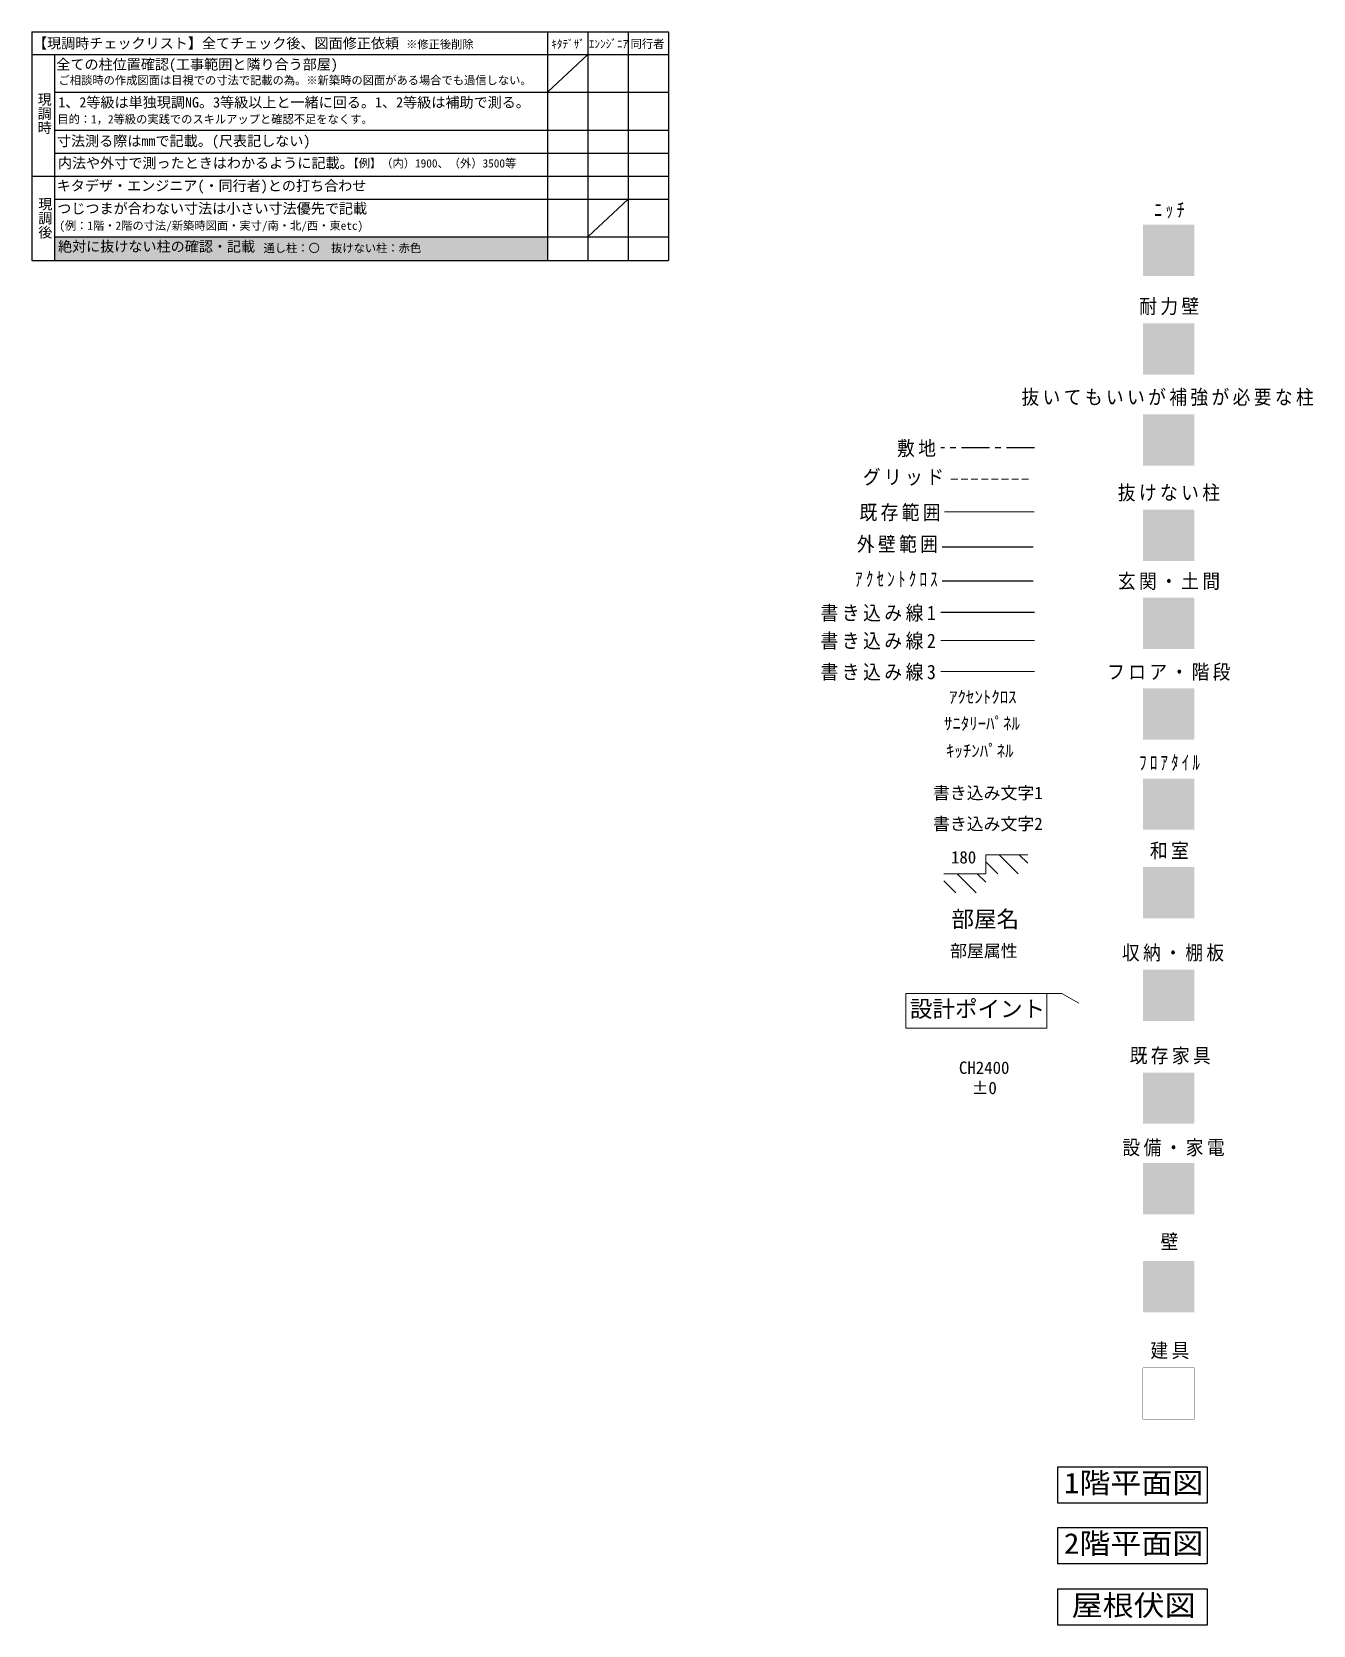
# Model space of a CAD drawing. Units: millimetres at full size, sheet at 1:100. Extents: x -361910 to 68111, y -79207 to 22945.
# Drawn here: x -45664 to -22916, y -8681 to 19619 of the extents above; entities that cross this region are included whole.
import ezdxf
from ezdxf.enums import TextEntityAlignment as Align

# ---------------------------------------------------------------- set-up
doc = ezdxf.new("R2010")
doc.units = ezdxf.units.MM
doc.header["$LTSCALE"] = 100
doc.linetypes.add('CHAIN1', pattern=[8, 5, -1, 1, -1])
doc.linetypes.add('DASHED1', pattern=[1.8, 1.2, -0.6])
for name, color, linetype, lineweight in [('8-0_凡例', 7, 'Continuous', 18), ('8-1_フロア・土間', 5, 'Continuous', 25), ('8-2_畳', 4, 'DASHED1', 9), ('8-3_収納・棚板', 4, 'DASHED1', 9), ('8-C', 6, 'Continuous', 25), ('8-D_内部書き込み', 7, 'Continuous', 9), ('8-E_外部書き込み', 2, 'CHAIN1', 25), ('8-F', 2, 'DASHED1', 9)]:
    doc.layers.add(name, color=color, linetype=linetype, lineweight=lineweight)
for name, color, linetype in [('8-4_既存家具', 7, 'Continuous'), ('8-5_設備・家電', 254, 'Continuous'), ('8-6_壁', 9, 'Continuous'), ('8-7_抜けない柱', 7, 'Continuous'), ('8-8_白抜き', 7, 'Continuous')]:
    doc.layers.add(name, color=color, linetype=linetype)
doc.styles.add('@ＭＳ ゴシック', font='')
doc.styles.add('あずきフォント', font='')
doc.styles.add('ＭＳ ゴシック', font='')
doc.styles.get('@ＭＳ ゴシック').set_extended_font_data('@MS Gothic')
doc.styles.get('あずきフォント').set_extended_font_data('あずきフォント')
doc.styles.get('ＭＳ ゴシック').set_extended_font_data('MS Gothic')

msp = doc.modelspace()

# ---------------------------------------------------------------- texts
at = {"layer": '8-0_凡例', "color": 2, "style": 'あずきフォント', "width": 0.9}
msp.add_text('壁', height=256.6, dxfattribs=at).set_placement((-25623.5, -2075.5), align=Align.BOTTOM_LEFT)
at = {"layer": '8-0_凡例', "color": 2, "char_height": 256.6, "attachment_point": 7}
for s, insert, style in [('\\T1.43;\\W0.8;ﾆｯﾁ', (-25737, 16307.2), 'ＭＳ ゴシック'), ('\\T1.19;\\W0.9;耐力壁', (-26003.5, 14586.1), 'あずきフォント'), ('\\T1.19;\\W0.9;抜いてもいいが補強が必要な柱', (-28093.5, 12971.7), 'あずきフォント'), ('\\T1.19;\\W0.9;抜けない柱', (-26383.5, 11277.5), 'あずきフォント'), ('\\T1.19;\\W0.9;玄関・土間', (-26383.5, 9703.2), 'あずきフォント'), ('\\T1.19;\\W0.9;フロア・階段', (-26573.5, 8094.1), 'あずきフォント'), ('\\T1.44;\\W0.75;ﾌﾛｱﾀｲﾙ', (-26003.5, 6491.9), 'あずきフォント'), ('\\T1.19;\\W0.9;和室', (-25813.5, 4921), 'あずきフォント'), ('\\T1.19;\\W0.9;収納・棚板', (-26310.4, 3105.9), 'あずきフォント'), ('\\T1.19;\\W0.9;既存家具', (-26172.8, 1278.7), 'あずきフォント'), ('\\T1.19;\\W0.9;設備・家電', (-26301.8, -354.3), 'あずきフォント'), ('\\T1.19;\\W0.9;建具', (-25804.2, -3957.3), 'あずきフォント')]:
    msp.add_mtext(s, dxfattribs=dict(at, insert=insert, style=style))
at = {"layer": '8-1_フロア・土間', "color": 7, "style": 'ＭＳ ゴシック', "width": 1.1}
for s, p in [('1階平面図', (-27339.8, -6448.5)), ('2階平面図', (-27340.1, -7523.4)), ('屋根伏図', (-27203.1, -8623.4))]:
    msp.add_text(s, height=366.6, dxfattribs=at).set_placement(p, align=Align.BOTTOM_LEFT)
at = {"layer": '8-C', "color": 7, "style": 'ＭＳ ゴシック'}
for s, p in [('【現調時チェックリスト】全てチェック後、図面修正依頼\u3000', (-45645.2, 19269.9)), ('全ての柱位置確認(工事範囲と隣り合う部屋)', (-45230.1, 18894.6)), ('1、2等級は単独現調NG。3等級以上と一緒に回る。1、2等級は補助で測る。', (-45195.5, 18220.3)), ('寸法測る際は㎜で記載。(尺表記しない)', (-45218.6, 17534.5)), ('内法や外寸で測ったときはわかるように記載。', (-45201.3, 17142.6)), ('キタデザ・エンジニア(・同行者)との打ち合わせ', (-45224.3, 16739.2)), ('つじつまが合わない寸法は小さい寸法優先で記載', (-45212.8, 16335.8)), ('絶対に抜けない柱の確認・記載', (-45200.4, 15660.3))]:
    msp.add_text(s, height=183.3, dxfattribs=at).set_placement(p, align=Align.BOTTOM_LEFT)
at = {"layer": '8-C', "color": 4, "style": 'ＭＳ ゴシック'}
for s, p in [('※修正後削除', (-39020, 19279.9)), ('ｷﾀﾃﾞｻﾞ', (-36443.9, 19281.8)), ('ｴﾝﾝｼﾞﾆｱ', (-35775.9, 19287)), ('同行者', (-35034.9, 19287)), ('ご相談時の作成図面は目視での寸法で記載の為。※新築時の図面がある場合でも過信しない。', (-45189.7, 18641)), ('目的：1，2等級の実践でのスキルアップと確認不足をなくす。', (-45212.8, 17949.4)), ('【例】（内）1900、（外）3500等', (-40060.7, 17165.6)), ('(例：1階・2階の寸法/新築時図面・実寸/南・北/西・東etc)', (-45178.2, 16059.1)), ('通し柱：〇\u3000抜けない柱：赤色', (-41551.6, 15660.3))]:
    msp.add_text(s, height=146.6, dxfattribs=at).set_placement(p, align=Align.BOTTOM_LEFT)
at = {"layer": '8-C', "color": 7, "style": '@ＭＳ ゴシック'}
for s, p in [('現調時', (-45586, 18545.5)), ('現調後', (-45575, 16686.5))]:
    msp.add_text(s, height=183.3, rotation=270, dxfattribs=at).set_placement(p, align=Align.BOTTOM_LEFT)
at = {"layer": '8-D_内部書き込み', "color": 134, "style": 'ＭＳ ゴシック'}
for s, p in [('ｱｸｾﾝﾄｸﾛｽ', (-29380.5, 7627.9)), ('ｻﾆﾀﾘｰﾊﾟﾈﾙ', (-29471, 7158.3)), ('ｷｯﾁﾝﾊﾟﾈﾙ', (-29434.1, 6672))]:
    msp.add_text(s, height=219.9, dxfattribs=at).set_placement(p, align=Align.BOTTOM_LEFT)
at = {"layer": '8-D_内部書き込み', "color": 1, "style": 'ＭＳ ゴシック'}
msp.add_text('書き込み文字1', height=219.9, dxfattribs=at).set_placement((-29666.4, 5924.7), align=Align.BOTTOM_LEFT)
at = {"layer": '8-D_内部書き込み', "style": 'ＭＳ ゴシック'}
for s, height, p in [('書き込み文字2', 219.9, (-29666.4, 5375.8)), ('180', 219.9, (-29346.2, 4781.9)), ('部屋名', 293.3, (-29336.7, 3625.3)), ('部屋属性', 219.9, (-29361, 3119)), ('設計ポイント', 293.3, (-30074.3, 2030.2)), ('CH2400', 219.9, (-29205, 1044.5)), ('±0', 219.9, (-28980, 684.7))]:
    msp.add_text(s, height=height, dxfattribs=at).set_placement(p, align=Align.BOTTOM_LEFT)
at = {"layer": '8-E_外部書き込み', "char_height": 256.6, "attachment_point": 7, "style": 'ＭＳ ゴシック'}
for s, insert in [('\\T1.19;\\W0.9;敷地', (-30302.2, 12064.5)), ('\\T1.19;\\W0.9;外壁範囲', (-31016.7, 10363.8))]:
    msp.add_mtext(s, dxfattribs=dict(at, insert=insert))
at = {"layer": '8-F', "char_height": 256.6, "attachment_point": 7}
for s, insert, style in [('\\T1.19;\\W0.9;グリッド', (-30910.3, 11557.3), 'あずきフォント'), ('\\T1.19;\\W0.9;既存範囲', (-30969.6, 10926.6), 'あずきフォント'), ('\\T1.45;\\W0.75;ｱｸｾﾝﾄｸﾛｽ', (-31046.7, 9758), 'ＭＳ ゴシック'), ('\\T1.2;\\W0.9;書き込み線1', (-31662.2, 9141.3), 'ＭＳ ゴシック'), ('\\T1.2;\\W0.9;書き込み線2', (-31662.2, 8645.2), 'ＭＳ ゴシック'), ('\\T1.2;\\W0.9;書き込み線3', (-31662.2, 8092.1), 'ＭＳ ゴシック')]:
    msp.add_mtext(s, dxfattribs=dict(at, insert=insert, style=style))

# ---------------------------------------------------------------- linework, layer by layer
at = {"layer": '8-0_凡例', "color": 4, "lineweight": 9}
msp.add_lwpolyline([(-25935, -4113.8), (-25025, -4113.8), (-25025, -5023.8), (-25935, -5023.8)], close=True, dxfattribs=at)
at = {"layer": '8-1_フロア・土間', "color": 3}
for points in [[(-27448.9, -5870.1), (-24795.5, -5870.1), (-24795.5, -6517), (-27448.9, -6517)], [(-27448.9, -6946.9), (-24795.5, -6946.9), (-24795.5, -7593.8), (-27448.9, -7593.8)], [(-27448.9, -8034), (-24795.5, -8034), (-24795.5, -8680.9), (-27448.9, -8680.9)]]:
    msp.add_lwpolyline(points, close=True, dxfattribs=at)
at = {"layer": '8-1_フロア・土間', "color": 254}
for points in [[(-25935.2, 9566.7), (-25025.2, 9566.7), (-25935.2, 8656.7), (-25025.2, 8656.7)], [(-25935.2, 7957.6), (-25025.2, 7957.6), (-25935.2, 7047.6), (-25025.2, 7047.6)], [(-25935.2, 6355.4), (-25025.2, 6355.4), (-25935.2, 5445.4), (-25025.2, 5445.4)]]:
    msp.add_solid(points, dxfattribs=at)
at = {"layer": '8-2_畳', "color": 254}
msp.add_solid([(-25935.2, 4784.5), (-25025.2, 4784.5), (-25935.2, 3874.5), (-25025.2, 3874.5)], dxfattribs=at)
at = {"layer": '8-3_収納・棚板', "color": 43}
msp.add_solid([(-25935.2, 2960.6), (-25025.2, 2960.6), (-25935.2, 2050.6), (-25025.2, 2050.6)], dxfattribs=at)
at = {"layer": '8-4_既存家具'}
msp.add_solid([(-25935.2, 1134.1), (-25025.2, 1134.1), (-25935.2, 224.1), (-25025.2, 224.1)], dxfattribs=at)
at = {"layer": '8-5_設備・家電'}
msp.add_solid([(-25935.2, -475), (-25025.2, -475), (-25935.2, -1385), (-25025.2, -1385)], dxfattribs=at)
at = {"layer": '8-6_壁'}
msp.add_solid([(-25935.2, -2212), (-25935.2, -3122), (-25025.2, -2212), (-25025.2, -3122)], dxfattribs=at)
at = {"layer": '8-7_抜けない柱', "color": 91}
msp.add_solid([(-25935.2, 14439.8), (-25935.2, 13529.8), (-25025.2, 14439.8), (-25025.2, 13529.8)], dxfattribs=at)
at = {"layer": '8-7_抜けない柱', "color": 5}
msp.add_solid([(-25935.2, 12825.3), (-25935.2, 11915.3), (-25025.2, 12825.3), (-25025.2, 11915.3)], dxfattribs=at)
at = {"layer": '8-7_抜けない柱', "color": 230}
msp.add_solid([(-25935.2, 11131.1), (-25935.2, 10221.1), (-25025.2, 11131.1), (-25025.2, 10221.1)], dxfattribs=at)
at = {"layer": '8-8_白抜き', "color": 43}
msp.add_solid([(-25935.2, 16193.1), (-25025.2, 16193.1), (-25935.2, 15283.1), (-25025.2, 15283.1)], dxfattribs=at)
at = {"layer": '8-C'}
for p, q in [((-45664, 19618.7), (-34360.7, 19618.7)), ((-45664, 19618.7), (-45664, 15556.3)), ((-36511.6, 19618.7), (-36511.6, 15556.3)), ((-35794.6, 19618.7), (-35794.6, 15556.3)), ((-35077.6, 19618.7), (-35077.6, 15556.3)), ((-34360.7, 19618.7), (-34360.7, 15556.3)), ((-45664, 19216.4), (-34360.7, 19216.4)), ((-45262.3, 19216.4), (-45262.3, 15556.3)), ((-35794.6, 19216.4), (-36511.6, 18545.1)), ((-45262.3, 18545.1), (-34360.7, 18545.1)), ((-45262.3, 17873.7), (-34360.7, 17873.7)), ((-45262.3, 17465), (-34360.7, 17465)), ((-45664, 17056.3), (-34360.7, 17056.3)), ((-45262.3, 16647.6), (-34360.7, 16647.6)), ((-35077.6, 16647.6), (-35794.6, 15976.3)), ((-45262.3, 15976.3), (-34360.7, 15976.3)), ((-45664, 15556.3), (-34360.7, 15556.3))]:
    msp.add_line(p, q, dxfattribs=at)
at = {"layer": '8-C', "color": 51}
msp.add_solid([(-45262.3, 15976.3), (-45262.3, 15556.3), (-36511.6, 15976.3), (-36511.6, 15556.3)], dxfattribs=at)
at = {"layer": '8-D_内部書き込み', "color": 4}
for p, q in [((-29460.9, 11093.7), (-27866, 11093.7)), ((-27860.1, 8810.6), (-29522.9, 8810.6)), ((-28729.1, 4879.5), (-28513.1, 4663.5)), ((-28492.7, 5001), (-28155.2, 4663.5)), ((-27983.9, 4850.3), (-28134.7, 5001)), ((-29474.3, 4542), (-29258.3, 4326)), ((-29237.9, 4663.5), (-28900.4, 4326)), ((-28729.1, 4512.8), (-28879.9, 4663.5))]:
    msp.add_line(p, q, dxfattribs=at)
at = {"layer": '8-D_内部書き込み', "color": 134, "lineweight": 25}
msp.add_line((-29502.3, 9867.7), (-27885.9, 9867.7), dxfattribs=at)
at = {"layer": '8-D_内部書き込み', "color": 1, "lineweight": 25}
msp.add_line((-27860.1, 9306.7), (-29522.9, 9306.7), dxfattribs=at)
at = {"layer": '8-D_内部書き込み', "lineweight": 18}
for p, q in [((-27860.1, 8257.5), (-29522.9, 8257.5)), ((-28729.1, 5001), (-27983.9, 5001)), ((-28729.1, 5001), (-28729.1, 4663.5)), ((-29474.3, 4663.5), (-28729.1, 4663.5))]:
    msp.add_line(p, q, dxfattribs=at)
msp.add_lwpolyline([(-30148.1, 2538.2), (-27645.9, 2538.2), (-27645.9, 1924.1), (-30148.1, 1924.1)], close=True, dxfattribs=at)
msp.add_lwpolyline([(-27645.9, 2538.2), (-27375.1, 2538.2), (-27078.2, 2366.8)], dxfattribs=at)
at = {"layer": '8-E_外部書き込み', "color": 3}
msp.add_line((-27860.1, 12229.9), (-29522.9, 12229.9), dxfattribs=at)
at = {"layer": '8-E_外部書き込み', "color": 134, "linetype": 'Continuous'}
msp.add_line((-29502.3, 10473.5), (-27885.9, 10473.5), dxfattribs=at)
at = {"layer": '8-F', "color": 4}
msp.add_line((-29346.5, 11671.3), (-27909, 11671.3), dxfattribs=at)

msp.set_redraw_order([(e.dxf.handle, doc.entitydb.next_handle()) for e in msp.query("TEXT MTEXT ATTDEF DIMENSION ARC_DIMENSION")])  # texts and dimensions are drawn at this point

# ---------------------------------------------------------------- next in the draw order: wipeouts: each hides what was drawn before it
msp.add_wipeout([(-25935, -4113.8), (-25025, -4113.8), (-25025, -5023.8), (-25935, -5023.8)])

doc.saveas('drawing.dxf')
